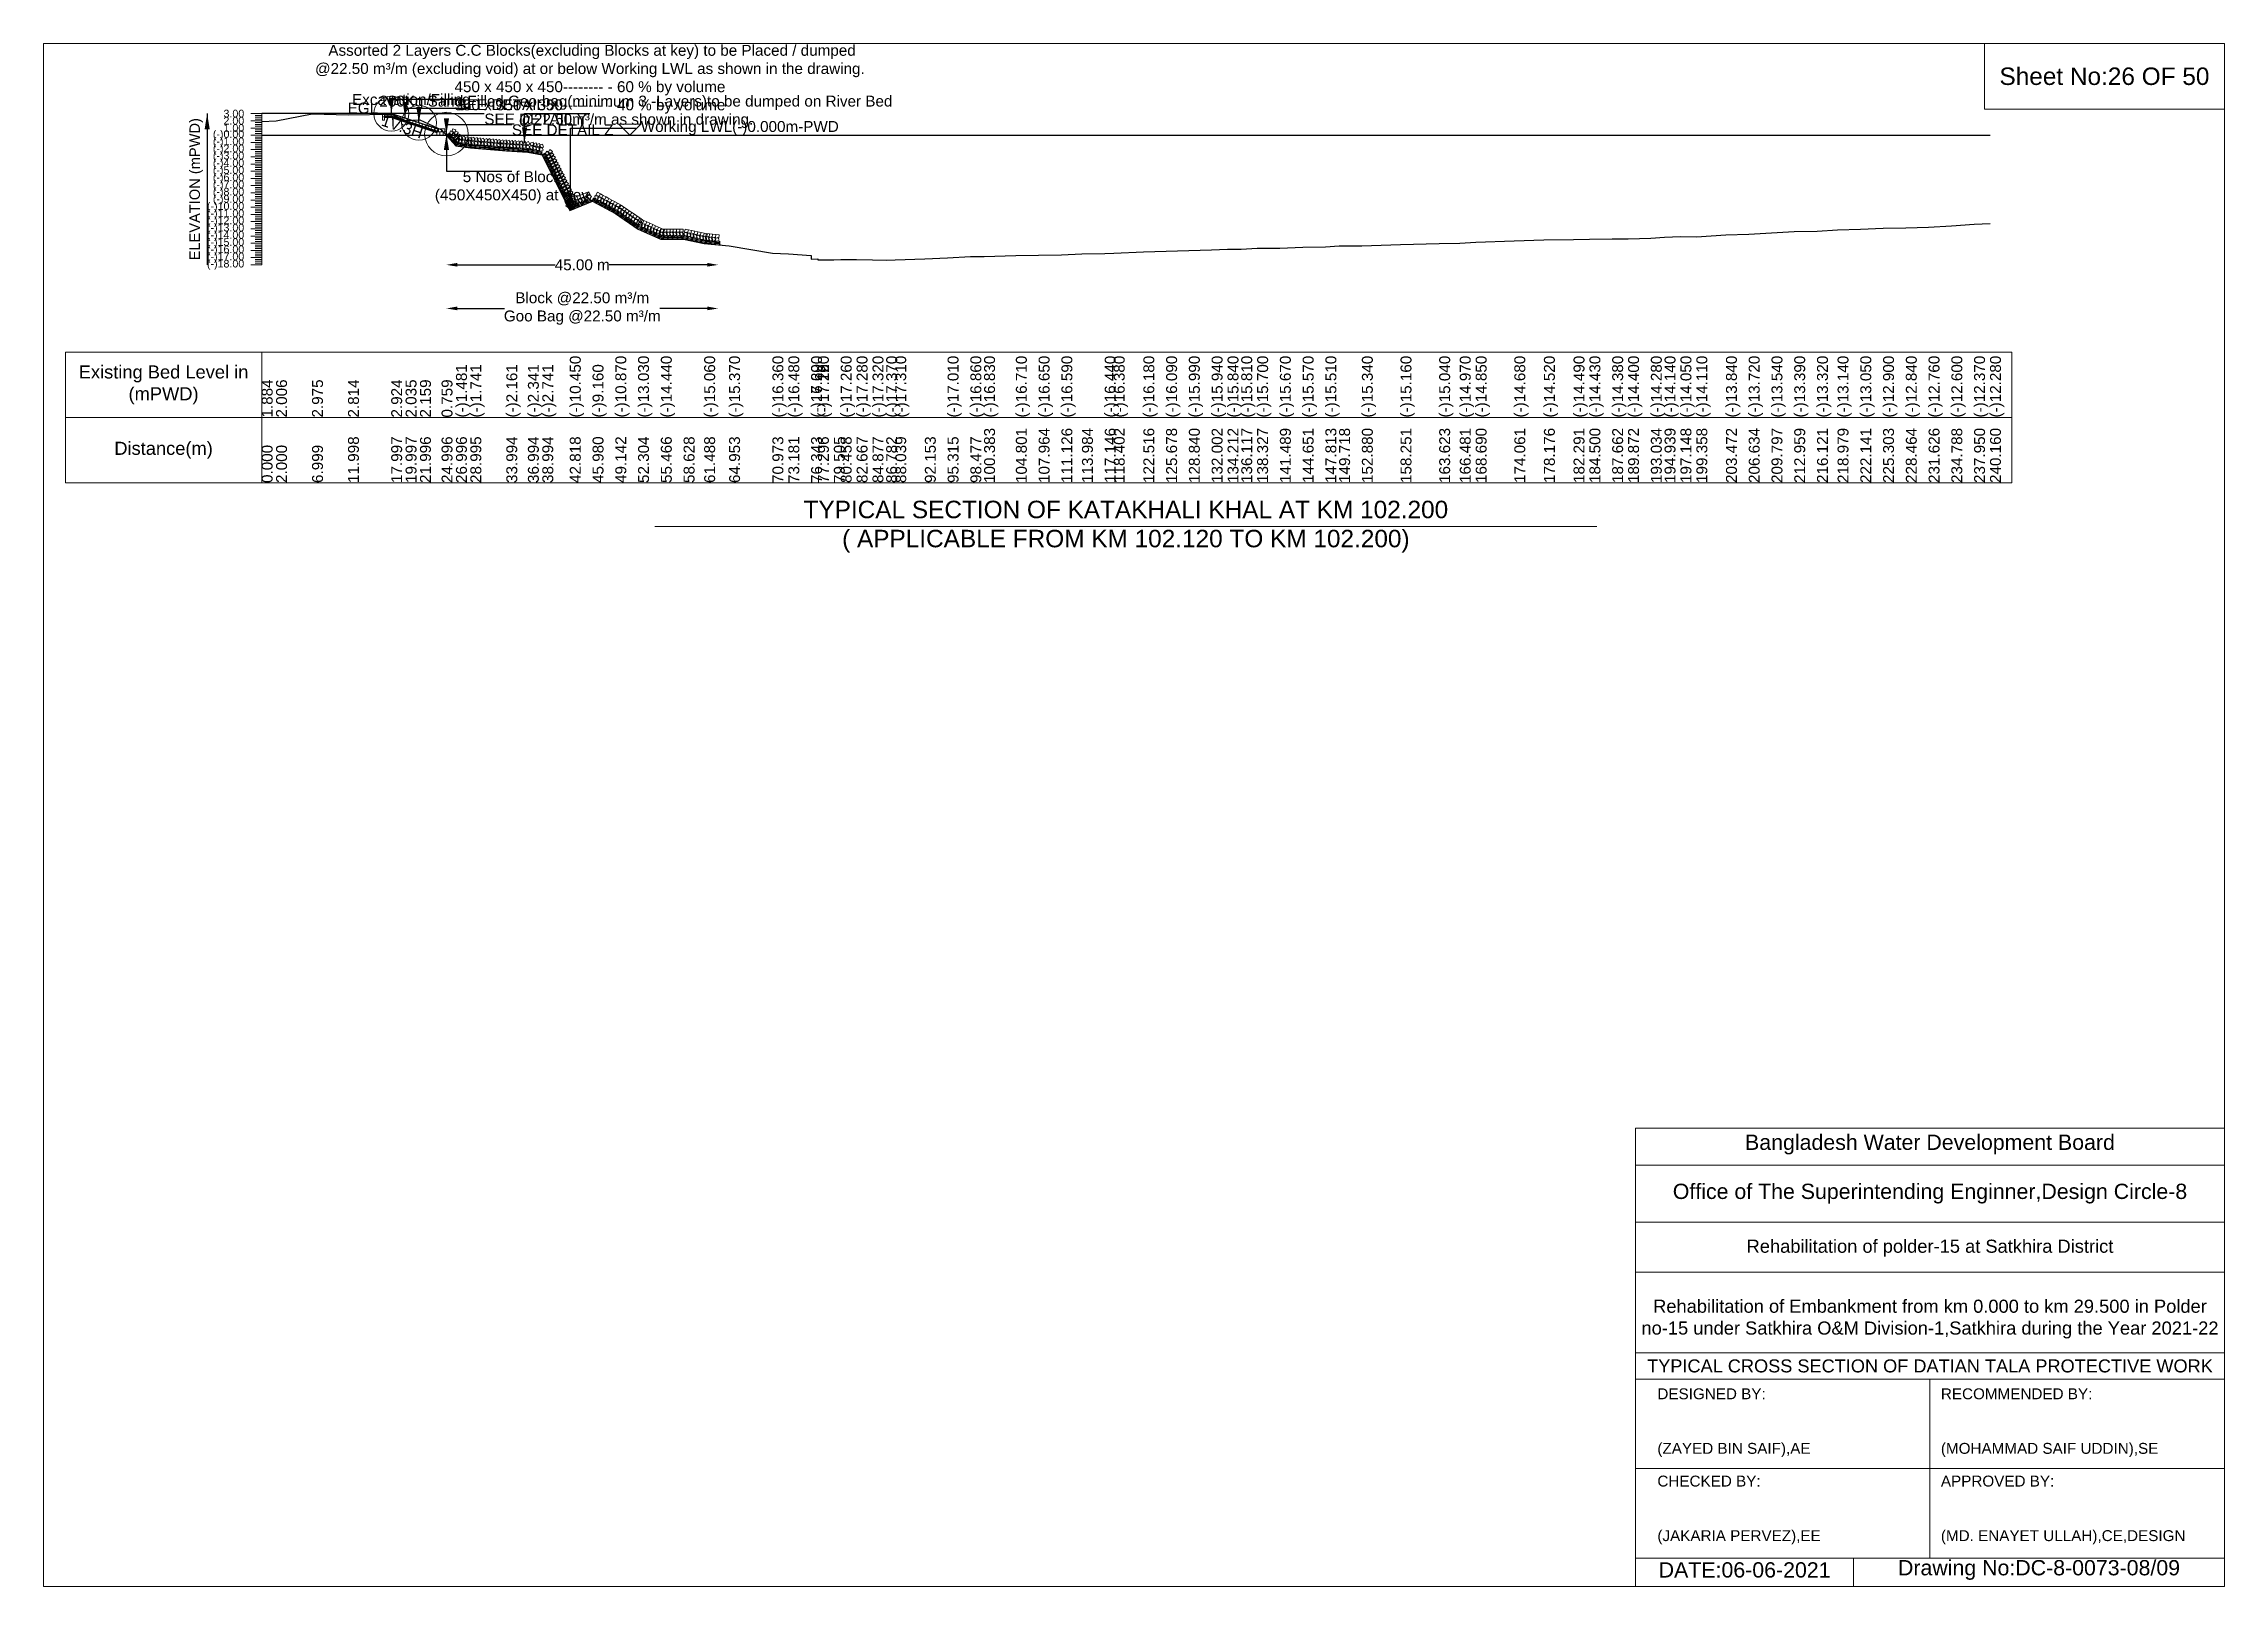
# Model space of a CAD drawing. Header units: inches. Extents: x 89000 to 845000, y -7071 to 31.
# Drawn here: x 475000 to 485000, y -7071 to 0 of the extents above; entities that cross this region are included whole.
import ezdxf

# ---------------------------------------------------------------- set-up
doc = ezdxf.new("R2010")
doc.units = ezdxf.units.IN
doc.header["$LTSCALE"] = 7
doc.header["$MEASUREMENT"] = 0
for name, color, linetype, lineweight in [('Cross section Data Border', 7, 'Continuous', 9), ('Cross Section Labels', 7, 'Continuous', 9), ('Existing_Bed_Level for Xsection', 7, 'Continuous', 25), ('Long Section Labels', 7, 'Continuous', 9)]:
    doc.layers.add(name, color=color, linetype=linetype, lineweight=lineweight)
doc.styles.get("Standard").update_dxf_attribs({"font": 'arial.ttf'})
doc.dimstyles.new('Appron Lebeling Style', dxfattribs={"dimtxt": 50, "dimasz": 50, "dimexe": 0.18, "dimexo": 0.0625, "dimgap": 0.09, "dimtad": 0, "dimtih": 1, "dimtoh": 1, "dimdec": 4, "dimzin": 0, "dimdsep": 46, "dimtxsty": 'Standard', "dimcen": 0.09, "dimse1": 1, "dimse2": 1, "dimadec": 0, "dimazin": 0, "dimtfac": 1, "dimtdec": 4, "dimtofl": 0, "dimtmove": 0, "dimatfit": 3, "dimfxl": 1, "dimtolj": 1, "dimtzin": 0, "dimarcsym": 0})
doc.dimstyles.get("Standard").update_dxf_attribs({"dimtxt": 0.18, "dimasz": 0.18, "dimexe": 0.18, "dimexo": 0.0625, "dimgap": 0.09, "dimtad": 0, "dimtih": 1, "dimtoh": 1, "dimdec": 4, "dimzin": 0, "dimdsep": 46, "dimtxsty": 'Standard', "dimcen": 0.09, "dimadec": 0, "dimazin": 0, "dimtfac": 1, "dimtdec": 4, "dimtofl": 0, "dimtmove": 0, "dimatfit": 3, "dimfxl": 1, "dimtolj": 1, "dimtzin": 0, "dimarcsym": 0})

msp = doc.modelspace()

# ---------------------------------------------------------------- texts
at = {"layer": 'Cross section Data Border', "char_height": 60, "width": 800, "attachment_point": 5}
for s, insert in [('Existing Bed Level in (mPWD)', (475550, -1563.79)), ('Distance(m)', (475550, -1863.79))]:
    msp.add_mtext(s, dxfattribs=dict(at, insert=insert))
at = {"layer": 'Cross Section Labels'}
for s, insert, char_height, attachment_point in [(' Assorted 2 Layers C.C Blocks(excluding Blocks at key) to be Placed / dumped^J@22.50 m³/m (excluding void) at or below Working LWL as shown in the drawing.^J450 x 450 x 450-------- - 60 % by volume^J350 x 350 x 350-------- - 40 % by volume', (477505.15102, -320.79), 50, 8), ('Sheet No:26 OF 50', (484450, -150), 80, 5), ('EGL', (476533.76797, -320.79), 50, 9), ('Excavation/Filling', (476957.88702, -296.04), 50, 9), ('200Kg Sand Filled Geo-bag(minimum 3 -Layers)to be dumped on River Bed^J@22.50m³/m as shown in drawing.', (477715.93844, -386.79), 50, 8), ('SEE DETAIL X', (476894.77452, -254.79), 50, 1), ('SEE DETAIL Y', (477020.99952, -320.79), 50, 1), ('SEE DETAIL Z', (477147.22452, -370.29), 50, 1), ('Working LWL(-)0.000m-PWD', (477738.22452, -419.79), 50, 7), ('5 Nos of Block ^J(450X450X450) at Key', (477147.22452, -584.79), 50, 2), ('TYPICAL SECTION OF KATAKHALI KHAL AT KM 102.200^J( APPLICABLE FROM KM 102.120 TO KM 102.200)', (479962.63515, -2213.79), 80, 5), ('Bangladesh Water Development Board', (483650, -5046), 70, 5), ('Office of The Superintending Enginner,Design Circle-8', (483650, -5271), 70, 5)]:
    msp.add_mtext(s, dxfattribs=dict(at, insert=insert, char_height=char_height, attachment_point=attachment_point))
at = {"layer": 'Cross Section Labels', "insert": (476652.66926, -357.48077), "char_height": 50, "attachment_point": 2, "rotation": 341.565051177}
msp.add_mtext('1V:3H', dxfattribs=at)
at = {"layer": 'Cross Section Labels'}
for s, insert, char_height, width, attachment_point in [('Rehabilitation of polder-15 at Satkhira District', (483650, -5521), 60, 2800, 5), ('Rehabilitation of Embankment from km 0.000 to km 29.500 in Polder no-15 under Satkhira O&M Division-1,Satkhira during the Year 2021-22', (483650, -5846), 60, 2700, 5), ('TYPICAL CROSS SECTION OF DATIAN TALA PROTECTIVE WORK', (483650, -6061), 59.5765532, 2800, 5), ('DESIGNED BY:^J^J^J(ZAYED BIN SAIF),AE', (482400, -6321), 50, 1400, 4), ('RECOMMENDED BY:^J^J^J(MOHAMMAD SAIF UDDIN),SE', (483700, -6321), 50, 1400, 4), ('CHECKED BY:^J^J^J(JAKARIA PERVEZ),EE', (482400, -6721), 50, 1400, 4), ('APPROVED BY:^J^J^J(MD. ENAYET ULLAH),CE,DESIGN', (483700, -6721), 50, 1400, 4), ('DATE:06-06-2021', (482800, -6996), 70, 1400, 5), ('Drawing No:DC-8-0073-08/09', (484150, -6996), 70, 2200, 5)]:
    msp.add_mtext(s, dxfattribs=dict(at, insert=insert, char_height=char_height, width=width, attachment_point=attachment_point))
at = {"layer": 'Long Section Labels', "rotation": 90}
for s, insert, char_height, attachment_point in [('ELEVATION (mPWD)', (475700, -667.29), 48, 5), ('(-)1.481', (476890.85398, -1713.79), 50, 1), ('(-)1.741', (476956.84316, -1713.79), 50, 1), ('(-)2.161', (477121.81612, -1713.79), 50, 1), ('(-)2.341', (477220.79989, -1713.79), 50, 1), ('(-)2.741', (477286.78908, -1713.79), 50, 1), ('(-)10.450', (477412.97907, -1713.79), 50, 1), ('(-)9.160', (477517.32976, -1713.79), 50, 1), ('(-)10.870', (477621.68104, -1713.79), 50, 1), ('(-)13.030', (477726.03278, -1713.79), 50, 1), ('(-)14.440', (477830.38491, -1713.79), 50, 1), ('(-)14.440', (477830.38491, -1713.79), 50, 1), ('(-)15.060', (478029.1054, -1713.79), 50, 1), ('(-)15.370', (478143.44307, -1713.79), 50, 1), ('(-)15.370', (478143.44307, -1713.79), 50, 1), ('(-)16.360', (478342.10462, -1713.79), 50, 1), ('(-)16.480', (478414.96897, -1713.79), 50, 1), ('(-)16.480', (478414.96897, -1713.79), 50, 1), ('(-)16.690', (478519.31397, -1713.79), 50, 1), ('(-)17.200', (478519.31397, -1713.79), 50, 1), ('(-)17.160', (478550.7798, -1713.79), 50, 1), ('(-)17.220', (478550.7798, -1713.79), 50, 1), ('(-)17.290', (478550.7798, -1713.79), 50, 1), ('(-)17.290', (478550.7798, -1713.79), 50, 1), ('(-)17.160', (478550.7798, -1713.79), 50, 1), ('(-)17.260', (478655.11946, -1713.79), 50, 1), ('(-)17.280', (478728.00631, -1713.79), 50, 1), ('(-)17.320', (478800.94047, -1713.79), 50, 1), ('(-)17.370', (478863.80217, -1713.79), 50, 1), ('(-)17.310', (478905.29194, -1713.79), 50, 1), ('(-)17.010', (479145.39814, -1713.79), 50, 1), ('(-)16.860', (479249.74726, -1713.79), 50, 1), ('(-)16.830', (479312.63952, -1713.79), 50, 1), ('(-)16.710', (479458.44658, -1713.79), 50, 1), ('(-)16.650', (479562.79673, -1713.79), 50, 1), ('(-)16.590', (479667.14716, -1713.79), 50, 1), ('(-)16.440', (479865.81921, -1713.79), 50, 1), ('(-)16.380', (479907.25998, -1713.79), 50, 1), ('(-)16.180', (480043.04229, -1713.79), 50, 1), ('(-)16.090', (480147.38794, -1713.79), 50, 1), ('(-)15.990', (480251.73406, -1713.79), 50, 1), ('(-)15.940', (480356.08061, -1713.79), 50, 1), ('(-)15.840', (480429.00546, -1713.79), 50, 1), ('(-)15.810', (480491.8723, -1713.79), 50, 1), ('(-)15.700', (480564.77489, -1713.79), 50, 1), ('(-)15.670', (480669.12257, -1713.79), 50, 1), ('(-)15.570', (480773.47058, -1713.79), 50, 1), ('(-)15.510', (480877.81889, -1713.79), 50, 1), ('(-)15.340', (481045.04869, -1713.79), 50, 1), ('(-)15.160', (481222.29117, -1713.79), 50, 1), ('(-)15.040', (481399.56442, -1713.79), 50, 1), ('(-)14.970', (481493.88351, -1713.79), 50, 1), ('(-)14.850', (481566.77061, -1713.79), 50, 1), ('(-)14.680', (481744.02941, -1713.79), 50, 1), ('(-)14.520', (481879.80836, -1713.79), 50, 1), ('(-)14.490', (482015.60012, -1713.79), 50, 1), ('(-)14.430', (482088.50178, -1713.79), 50, 1), ('(-)14.380', (482192.84891, -1713.79), 50, 1), ('(-)14.400', (482265.77391, -1713.79), 50, 1), ('(-)14.280', (482370.12343, -1713.79), 50, 1), ('(-)14.140', (482432.98033, -1713.79), 50, 1), ('(-)14.050', (482505.89187, -1713.79), 50, 1), ('(-)14.110', (482578.823, -1713.79), 50, 1), ('(-)13.840', (482714.58833, -1713.79), 50, 1), ('(-)13.720', (482818.93689, -1713.79), 50, 1), ('(-)13.540', (482923.28564, -1713.79), 50, 1), ('(-)13.390', (483027.63458, -1713.79), 50, 1), ('(-)13.320', (483131.9837, -1713.79), 50, 1), ('(-)13.140', (483226.29584, -1713.79), 50, 1), ('(-)13.050', (483330.63963, -1713.79), 50, 1), ('(-)12.900', (483434.98374, -1713.79), 50, 1), ('(-)12.840', (483539.32815, -1713.79), 50, 1), ('(-)12.760', (483643.67285, -1713.79), 50, 1), ('(-)12.600', (483748.01784, -1713.79), 50, 1), ('(-)12.370', (483852.3631, -1713.79), 50, 1), ('(-)12.280', (483925.2703, -1713.79), 50, 1), ('1.884', (476000, -1713.79), 50, 1), ('2.006', (476065.98918, -1713.79), 50, 1), ('2.975', (476230.96214, -1713.79), 50, 1), ('2.814', (476395.9351, -1713.79), 50, 1), ('2.924', (476593.90265, -1713.79), 50, 1), ('2.035', (476659.89183, -1713.79), 50, 1), ('2.159', (476725.88102, -1713.79), 50, 1), ('0.759', (476824.86479, -1713.79), 50, 1), ('100.383', (479312.63952, -2013.79), 50, 1), ('104.801', (479458.44658, -2013.79), 50, 1), ('107.964', (479562.79673, -2013.79), 50, 1), ('111.126', (479667.14716, -2013.79), 50, 1), ('113.984', (479761.47955, -2013.79), 50, 1), ('117.146', (479865.81921, -2013.79), 50, 1), ('118.402', (479907.25998, -2013.79), 50, 1), ('122.516', (480043.04229, -2013.79), 50, 1), ('125.678', (480147.38794, -2013.79), 50, 1), ('128.840', (480251.73406, -2013.79), 50, 1), ('132.002', (480356.08061, -2013.79), 50, 1), ('134.212', (480429.00546, -2013.79), 50, 1), ('136.117', (480491.8723, -2013.79), 50, 1), ('138.327', (480564.77489, -2013.79), 50, 1), ('141.489', (480669.12257, -2013.79), 50, 1), ('144.651', (480773.47058, -2013.79), 50, 1), ('147.813', (480877.81889, -2013.79), 50, 1), ('149.718', (480940.70567, -2013.79), 50, 1), ('152.880', (481045.04869, -2013.79), 50, 1), ('158.251', (481222.29117, -2013.79), 50, 1), ('163.623', (481399.56442, -2013.79), 50, 1), ('166.481', (481493.88351, -2013.79), 50, 1), ('168.690', (481566.77061, -2013.79), 50, 1), ('174.061', (481744.02941, -2013.79), 50, 1), ('178.176', (481879.80836, -2013.79), 50, 1), ('182.291', (482015.60012, -2013.79), 50, 1), ('184.500', (482088.50178, -2013.79), 50, 1), ('187.662', (482192.84891, -2013.79), 50, 1), ('189.872', (482265.77391, -2013.79), 50, 1), ('193.034', (482370.12343, -2013.79), 50, 1), ('194.939', (482432.98033, -2013.79), 50, 1), ('197.148', (482505.89187, -2013.79), 50, 1), ('199.358', (482578.823, -2013.79), 50, 1), ('203.472', (482714.58833, -2013.79), 50, 1), ('206.634', (482818.93689, -2013.79), 50, 1), ('209.797', (482923.28564, -2013.79), 50, 1), ('212.959', (483027.63458, -2013.79), 50, 1), ('216.121', (483131.9837, -2013.79), 50, 1), ('218.979', (483226.29584, -2013.79), 50, 1), ('222.141', (483330.63963, -2013.79), 50, 1), ('225.303', (483434.98374, -2013.79), 50, 1), ('228.464', (483539.32815, -2013.79), 50, 1), ('231.626', (483643.67285, -2013.79), 50, 1), ('234.788', (483748.01784, -2013.79), 50, 1), ('237.950', (483852.3631, -2013.79), 50, 1), ('240.160', (483925.2703, -2013.79), 50, 1), ('0.000', (476000, -2013.79), 50, 1), ('2.000', (476065.98918, -2013.79), 50, 1), ('6.999', (476230.96214, -2013.79), 50, 1), ('11.998', (476395.9351, -2013.79), 50, 1), ('17.997', (476593.90265, -2013.79), 50, 1), ('19.997', (476659.89183, -2013.79), 50, 1), ('21.996', (476725.88102, -2013.79), 50, 1), ('24.996', (476824.86479, -2013.79), 50, 1), ('26.996', (476890.85398, -2013.79), 50, 1), ('28.995', (476956.84316, -2013.79), 50, 1), ('33.994', (477121.81612, -2013.79), 50, 1), ('36.994', (477220.79989, -2013.79), 50, 1), ('38.994', (477286.78908, -2013.79), 50, 1), ('42.818', (477412.97907, -2013.79), 50, 1), ('45.980', (477517.32976, -2013.79), 50, 1), ('49.142', (477621.68104, -2013.79), 50, 1), ('52.304', (477726.03278, -2013.79), 50, 1), ('55.466', (477830.38491, -2013.79), 50, 1), ('58.628', (477934.73737, -2013.79), 50, 1), ('61.488', (478029.1054, -2013.79), 50, 1), ('64.953', (478143.44307, -2013.79), 50, 1), ('70.973', (478342.10462, -2013.79), 50, 1), ('73.181', (478414.96897, -2013.79), 50, 1), ('76.343', (478519.31397, -2013.79), 50, 1), ('76.343', (478519.31397, -2013.79), 50, 1), ('77.296', (478550.7798, -2013.79), 50, 1), ('77.296', (478550.7798, -2013.79), 50, 1), ('77.296', (478550.7798, -2013.79), 50, 1), ('79.505', (478623.65978, -2013.79), 50, 1), ('80.458', (478655.11946, -2013.79), 50, 1), ('82.667', (478728.00631, -2013.79), 50, 1), ('84.877', (478800.94047, -2013.79), 50, 1), ('86.782', (478863.80217, -2013.79), 50, 1), ('88.039', (478905.29194, -2013.79), 50, 1), ('92.153', (479041.04944, -2013.79), 50, 1), ('95.315', (479145.39814, -2013.79), 50, 1), ('98.477', (479249.74726, -2013.79), 50, 1)]:
    msp.add_mtext(s, dxfattribs=dict(at, insert=insert, char_height=char_height, attachment_point=attachment_point))
at = {"layer": 'Long Section Labels', "char_height": 35, "attachment_point": 6}
for s, insert in [('(-)0.00', (475920, -419.79)), ('3.00', (475920, -320.79)), ('2.00', (475920, -353.79)), ('1.00', (475920, -386.79)), ('(-)1.00', (475920, -452.79)), ('(-)2.00', (475920, -485.79)), ('(-)3.00', (475920, -518.79)), ('(-)4.00', (475920, -551.79)), ('(-)5.00', (475920, -584.79)), ('(-)6.00', (475920, -617.79)), ('(-)7.00', (475920, -650.79)), ('(-)8.00', (475920, -683.79)), ('(-)9.00', (475920, -716.79)), ('(-)10.00', (475920, -749.79)), ('(-)11.00', (475920, -782.79)), ('(-)12.00', (475920, -815.79)), ('(-)13.00', (475920, -848.79)), ('(-)14.00', (475920, -881.79)), ('(-)15.00', (475920, -914.79)), ('(-)16.00', (475920, -947.79)), ('(-)17.00', (475920, -980.79)), ('(-)18.00', (475920, -1013.79))]:
    msp.add_mtext(s, dxfattribs=dict(at, insert=insert))

# ---------------------------------------------------------------- blocks, each defined once
blk = doc.blocks.new('*D311')
at = {"layer": 'Cross Section Labels', "color": 0, "lineweight": -2, "transparency": 16777216}
for p, q in [((476897, -1014), (477346, -1014)), ((478043, -1014), (477594, -1014))]:
    blk.add_line(p, q, dxfattribs=at)
at = {"layer": 'Cross Section Labels', "color": 0, "transparency": 16777216}
for points in [[(476897, -1005), (476897, -1022), (476847, -1014)], [(478043, -1005), (478043, -1022), (478093, -1014)]]:
    blk.add_solid(points, dxfattribs=at)
at = {"layer": 'Defpoints', "color": 0, "transparency": 16777216}
for p in [(476847, -420), (478093, -922), (478093, -1014)]:
    blk.add_point(p, dxfattribs=at)
at = {"layer": 'Cross Section Labels', "color": 0, "transparency": 16777216, "insert": (477470, -1014), "char_height": 50, "attachment_point": 5}
blk.add_mtext('\\A1;45.00 m', dxfattribs=at)
blk = doc.blocks.new('*D312')
at = {"layer": 'Cross Section Labels', "color": 0, "lineweight": -2, "transparency": 16777216}
for p, q in [((476897, -1214), (477114, -1214)), ((478043, -1214), (477826, -1214))]:
    blk.add_line(p, q, dxfattribs=at)
at = {"layer": 'Cross Section Labels', "color": 0, "transparency": 16777216}
for points in [[(476897, -1205), (476897, -1222), (476847, -1214)], [(478043, -1205), (478043, -1222), (478093, -1214)]]:
    blk.add_solid(points, dxfattribs=at)
at = {"layer": 'Defpoints', "color": 0, "transparency": 16777216}
for p in [(476847, -420), (478093, -922), (478093, -1214)]:
    blk.add_point(p, dxfattribs=at)
at = {"layer": 'Cross Section Labels', "color": 0, "transparency": 16777216, "insert": (477470, -1214), "char_height": 50, "attachment_point": 5}
blk.add_mtext('\\A1;Block @22.50 m³/m ^JGoo Bag @22.50 m³/m ', dxfattribs=at)

# ---------------------------------------------------------------- dimensions: what is measured, and where the dimension line sits
at = {"layer": 'Cross Section Labels'}
for base, text, picture, middle in [((478092.93065, -1013.79), '45.00 m', '*D311', (477470.07758, -1013.79)), ((478092.93065, -1213.79), 'Block @22.50 m³/m ^JGoo Bag @22.50 m³/m ', '*D312', (477470.07758, -1213.79))]:
    dim = msp.add_linear_dim(base=base, p1=(476847.22452, -419.79), p2=(478092.93065, -922.48056), text=text, dimstyle='Appron Lebeling Style', dxfattribs=at)
    dim.commit()
    dim.dimension.update_dxf_attribs({"geometry": picture, "text_midpoint": middle})

# ---------------------------------------------------------------- linework, layer by layer
at = {"layer": 'Cross section Data Border'}
msp.add_lwpolyline([(475100, -1413.79), (484025.2703, -1413.79), (484025.2703, -2013.79), (475100, -2013.79)], close=True, dxfattribs=at)
for points in [[(476000, -1413.79), (476000, -2013.79)], [(475100, -1713.79), (484025.2703, -1713.79)]]:
    msp.add_lwpolyline(points, dxfattribs=at)
at = {"layer": 'Cross Section Labels'}
for points in [[(475000, 0), (485000, 0), (485000, -7071), (475000, -7071)], [(483900, 0), (485000, 0), (485000, -300), (483900, -300)], [(477688.22452, -419.79), (477738.22452, -369.79), (477638.22452, -369.79)]]:
    msp.add_lwpolyline(points, close=True, dxfattribs=at)
for points in [[(477802.63515, -2213.79), (479962.63515, -2213.79), (482122.63515, -2213.79)], [(482300, -7071), (482300, -4971), (485000, -4971)], [(482300, -5141), (485000, -5141)], [(482300, -5401), (485000, -5401)], [(482300, -5631), (485000, -5631)], [(482300, -6001), (485000, -6001)], [(482300, -6121), (485000, -6121)], [(483650, -6121), (483650, -6941)], [(482300, -6531), (485000, -6531)], [(482300, -6941), (485000, -6941)], [(483300, -6941), (483300, -7071)]]:
    msp.add_lwpolyline(points, dxfattribs=at)
for centre, radius in [((476594.77452, -320.79), 80), ((476720.99952, -362.865), 80), ((476847.22452, -414.84), 100)]:
    msp.add_circle(centre, radius, dxfattribs=at)
at = {"layer": 'Existing_Bed_Level for Xsection'}
for points in [[(476847.22452, -320.79), (476000, -320.79)], [(476000, -357.618), (476065.98918, -353.592), (476230.96214, -321.615), (476395.9351, -326.928), (476593.90265, -323.298), (476659.89183, -352.635), (476725.88102, -348.543), (476824.86479, -394.743), (476890.85398, -468.663), (476956.84316, -477.243), (477121.81612, -491.103), (477220.79989, -497.043), (477286.78908, -510.243), (477412.97907, -764.64), (477517.32976, -722.07), (477621.68104, -778.5), (477726.03278, -849.78), (477830.38491, -896.31), (477934.73737, -896.31), (478029.1054, -916.77), (478143.44307, -927), (478342.10462, -959.67), (478414.96897, -963.63), (478519.31397, -970.56), (478519.31397, -987.39), (478550.7798, -986.07), (478550.7798, -988.05), (478550.7798, -990.36), (478623.65978, -990.36), (478655.11946, -989.37), (478728.00631, -990.03), (478800.94047, -991.35), (478863.80217, -993), (478905.29194, -991.02), (479041.04944, -986.07), (479145.39814, -981.12), (479249.74726, -976.17), (479312.63952, -975.18), (479458.44658, -971.22), (479562.79673, -969.24), (479667.14716, -967.26), (479761.47955, -963.63), (479865.81921, -962.31), (479907.25998, -960.33), (480043.04229, -953.73), (480147.38794, -950.76), (480251.73406, -947.46), (480356.08061, -945.81), (480429.00546, -942.51), (480491.8723, -941.52), (480564.77489, -937.89), (480669.12257, -936.9), (480773.47058, -933.6), (480877.81889, -931.62), (480940.70567, -927), (481045.04869, -926.01), (481222.29117, -920.07), (481399.56442, -916.11), (481493.88351, -913.8), (481566.77061, -909.84), (481744.02941, -904.23), (481879.80836, -898.95), (482015.60012, -897.96), (482088.50178, -895.98), (482192.84891, -894.33), (482265.77391, -894.99), (482370.12343, -891.03), (482432.98033, -886.41), (482505.89187, -883.44), (482578.823, -885.42), (482714.58833, -876.51), (482818.93689, -872.55), (482923.28564, -866.61), (483027.63458, -861.66), (483131.9837, -859.35), (483226.29584, -853.41), (483330.63963, -850.44), (483434.98374, -845.49), (483539.32815, -843.51), (483643.67285, -840.87), (483748.01784, -835.59), (483852.3631, -828), (483925.2703, -825.03)], [(476810.09952, -392.565), (476596.29863, -321.29804), (476594.77452, -320.79), (476593.16797, -320.79), (476563.46797, -320.79)], [(476563.46797, -330.69), (476593.16797, -330.69), (476810.09952, -403.00052)], [(476563.46797, -333.99), (476592.63245, -333.99), (476805.48245, -404.94)], [(476563.46797, -337.29), (476592.09694, -337.29), (476802.67452, -407.48253)], [(476000, -419.79), (483925.2703, -419.79)]]:
    msp.add_lwpolyline(points, dxfattribs=at)
at = {"layer": 'Long Section Labels'}
for points in [[(476000, -320.79), (475950, -320.79)], [(476000, -353.79), (475950, -353.79)], [(476000, -386.79), (475950, -386.79)], [(476000, -329.04), (475970, -329.04)], [(476000, -337.29), (475970, -337.29)], [(476000, -345.54), (475970, -345.54)], [(476000, -362.04), (475970, -362.04)], [(476000, -370.29), (475970, -370.29)], [(476000, -378.54), (475970, -378.54)], [(476000, -395.04), (475970, -395.04)], [(476000, -1013.79), (476000, -980.79), (476000, -947.79), (476000, -914.79), (476000, -881.79), (476000, -848.79), (476000, -815.79), (476000, -782.79), (476000, -749.79), (476000, -716.79), (476000, -683.79), (476000, -650.79), (476000, -617.79), (476000, -584.79), (476000, -551.79), (476000, -518.79), (476000, -485.79), (476000, -452.79), (476000, -419.79), (476000, -386.79), (476000, -353.79), (476000, -320.79)], [(476000, -419.79), (475950, -419.79)], [(476000, -452.79), (475950, -452.79)], [(476000, -485.79), (475950, -485.79)], [(476000, -403.29), (475970, -403.29)], [(476000, -411.54), (475970, -411.54)], [(476000, -428.04), (475970, -428.04)], [(476000, -436.29), (475970, -436.29)], [(476000, -444.54), (475970, -444.54)], [(476000, -461.04), (475970, -461.04)], [(476000, -469.29), (475970, -469.29)], [(476000, -477.54), (475970, -477.54)], [(476000, -494.04), (475970, -494.04)], [(476000, -518.79), (475950, -518.79)], [(476000, -551.79), (475950, -551.79)], [(476000, -584.79), (475950, -584.79)], [(476000, -502.29), (475970, -502.29)], [(476000, -510.54), (475970, -510.54)], [(476000, -527.04), (475970, -527.04)], [(476000, -535.29), (475970, -535.29)], [(476000, -543.54), (475970, -543.54)], [(476000, -560.04), (475970, -560.04)], [(476000, -568.29), (475970, -568.29)], [(476000, -576.54), (475970, -576.54)], [(476000, -593.04), (475970, -593.04)], [(476000, -617.79), (475950, -617.79)], [(476000, -650.79), (475950, -650.79)], [(476000, -683.79), (475950, -683.79)], [(476000, -601.29), (475970, -601.29)], [(476000, -609.54), (475970, -609.54)], [(476000, -626.04), (475970, -626.04)], [(476000, -634.29), (475970, -634.29)], [(476000, -642.54), (475970, -642.54)], [(476000, -659.04), (475970, -659.04)], [(476000, -667.29), (475970, -667.29)], [(476000, -675.54), (475970, -675.54)], [(476000, -692.04), (475970, -692.04)], [(476000, -716.79), (475950, -716.79)], [(476000, -749.79), (475950, -749.79)], [(476000, -782.79), (475950, -782.79)], [(476000, -700.29), (475970, -700.29)], [(476000, -708.54), (475970, -708.54)], [(476000, -725.04), (475970, -725.04)], [(476000, -733.29), (475970, -733.29)], [(476000, -741.54), (475970, -741.54)], [(476000, -758.04), (475970, -758.04)], [(476000, -766.29), (475970, -766.29)], [(476000, -774.54), (475970, -774.54)], [(476000, -791.04), (475970, -791.04)], [(476000, -799.29), (475970, -799.29)], [(476000, -815.79), (475950, -815.79)], [(476000, -848.79), (475950, -848.79)], [(476000, -881.79), (475950, -881.79)], [(476000, -807.54), (475970, -807.54)], [(476000, -824.04), (475970, -824.04)], [(476000, -832.29), (475970, -832.29)], [(476000, -840.54), (475970, -840.54)], [(476000, -857.04), (475970, -857.04)], [(476000, -865.29), (475970, -865.29)], [(476000, -873.54), (475970, -873.54)], [(476000, -890.04), (475970, -890.04)], [(476000, -898.29), (475970, -898.29)], [(476000, -914.79), (475950, -914.79)], [(476000, -947.79), (475950, -947.79)], [(476000, -980.79), (475950, -980.79)], [(476000, -906.54), (475970, -906.54)], [(476000, -923.04), (475970, -923.04)], [(476000, -931.29), (475970, -931.29)], [(476000, -939.54), (475970, -939.54)], [(476000, -956.04), (475970, -956.04)], [(476000, -964.29), (475970, -964.29)], [(476000, -972.54), (475970, -972.54)], [(476000, -989.04), (475970, -989.04)], [(476000, -997.29), (475970, -997.29)], [(476000, -1013.79), (475950, -1013.79)], [(476000, -1005.54), (475970, -1005.54)]]:
    msp.add_lwpolyline(points, dxfattribs=at)
for points in [[(476563.46797, -320.79), (476553.56797, -320.79), (476553.56797, -335.64), (476563.46797, -335.64)], [(476563.46797, -335.64), (476553.56797, -335.64), (476553.56797, -350.49), (476563.46797, -350.49)], [(476578.31797, -320.79), (476563.46797, -320.79), (476563.46797, -330.69), (476578.31797, -330.69)], [(476593.16797, -320.79), (476578.31797, -320.79), (476578.31797, -330.69), (476593.16797, -330.69)], [(476610.38657, -325.99402), (476596.29863, -321.29804), (476593.16797, -330.69), (476607.25592, -335.38598)], [(476624.47452, -330.69), (476610.38657, -325.99402), (476607.25592, -335.38598), (476621.34386, -340.08196)], [(476638.56247, -335.38598), (476624.47452, -330.69), (476621.34386, -340.08196), (476635.43181, -344.77795)], [(476652.65041, -340.08196), (476638.56247, -335.38598), (476635.43181, -344.77795), (476649.51976, -349.47393)], [(476666.73836, -344.77795), (476652.65041, -340.08196), (476649.51976, -349.47393), (476663.60771, -354.16991)], [(476680.82631, -349.47393), (476666.73836, -344.77795), (476663.60771, -354.16991), (476677.69565, -358.86589)], [(476694.91425, -354.16991), (476680.82631, -349.47393), (476677.69565, -358.86589), (476691.7836, -363.56188)], [(476709.0022, -358.86589), (476694.91425, -354.16991), (476691.7836, -363.56188), (476705.87155, -368.25786)], [(476723.09015, -363.56188), (476709.0022, -358.86589), (476705.87155, -368.25786), (476719.95949, -372.95384)], [(476737.1781, -368.25786), (476723.09015, -363.56188), (476719.95949, -372.95384), (476734.04744, -377.64982)], [(476751.26604, -372.95384), (476737.1781, -368.25786), (476734.04744, -377.64982), (476748.13539, -382.34581)], [(476765.35399, -377.64982), (476751.26604, -372.95384), (476748.13539, -382.34581), (476762.22333, -387.04179)], [(476779.44194, -382.34581), (476765.35399, -377.64982), (476762.22333, -387.04179), (476776.31128, -391.73777)], [(476793.52988, -387.04179), (476779.44194, -382.34581), (476776.31128, -391.73777), (476790.39923, -396.43375)], [(476807.61783, -391.73777), (476793.52988, -387.04179), (476790.39923, -396.43375), (476804.48718, -401.12973)], [(476824.94952, -390.09), (476810.09952, -390.09), (476810.09952, -404.94), (476824.94952, -404.94)], [(476839.79952, -390.09), (476824.94952, -390.09), (476824.94952, -404.94), (476839.79952, -404.94)], [(476879.64239, -404.45467), (476865.54169, -399.79713), (476860.88415, -413.89783), (476874.98485, -418.55537)], [(476890.72037, -394.56524), (476876.61967, -389.9077), (476871.96213, -404.0084), (476886.06283, -408.66594)], [(476817.52452, -404.94), (476802.67452, -404.94), (476802.67452, -419.79), (476817.52452, -419.79)], [(476832.37452, -404.94), (476817.52452, -404.94), (476817.52452, -419.79), (476832.37452, -419.79)], [(476847.22452, -404.94), (476832.37452, -404.94), (476832.37452, -419.79), (476847.22452, -419.79)], [(476889.53182, -415.53265), (476875.43112, -410.87511), (476870.77358, -424.97581), (476884.87428, -429.63335)], [(476899.42125, -426.61063), (476885.32055, -421.95309), (476880.66301, -436.05379), (476894.76372, -440.71133)], [(476900.6098, -405.64322), (476886.5091, -400.98568), (476881.85156, -415.08638), (476895.95226, -419.74392)], [(476899.28989, -435.07422), (476885.576, -440.77085), (476891.27263, -454.48474), (476904.98652, -448.78811)], [(476901.20459, -420.34817), (476887.4907, -426.0448), (476893.18733, -439.7587), (476906.90122, -434.06206)], [(476909.31069, -437.68861), (476895.20998, -433.03107), (476890.55244, -447.13177), (476904.65315, -451.78931)], [(476910.49923, -416.7212), (476896.39853, -412.06366), (476891.74099, -426.16436), (476905.84169, -430.8219)], [(476914.01593, -436.98891), (476900.30204, -442.68555), (476905.99868, -456.39944), (476919.71257, -450.70281)], [(476920.38867, -427.79918), (476906.28796, -423.14164), (476901.63042, -437.24234), (476915.73113, -441.89988)], [(476915.93063, -422.26287), (476902.21674, -427.9595), (476907.91338, -441.6734), (476921.62727, -435.97676)], [(476928.74198, -438.90361), (476915.02809, -444.60025), (476920.72472, -458.31414), (476934.43861, -452.61751)], [(476930.65668, -424.17757), (476916.94279, -429.8742), (476922.63942, -443.5881), (476936.35331, -437.89146)], [(476943.46803, -440.81831), (476929.75413, -446.51495), (476935.45077, -460.22884), (476949.16466, -454.53221)], [(476945.38273, -426.09227), (476931.66883, -431.7889), (476937.36547, -445.5028), (476951.07936, -439.80616)], [(476958.19407, -442.73301), (476944.48018, -448.42965), (476950.17681, -462.14354), (476963.89071, -456.44691)], [(476960.10877, -428.00697), (476946.39488, -433.7036), (476952.09151, -447.4175), (476965.80541, -441.72086)], [(476971.4216, -443.9505), (476957.98088, -450.26473), (476964.2951, -463.70545), (476977.73583, -457.39123)], [(476972.66483, -429.15264), (476959.2241, -435.46686), (476965.53833, -448.90758), (476978.97905, -442.59336)], [(476986.21947, -445.19373), (476972.77875, -451.50795), (476979.09297, -464.94868), (476992.53369, -458.63445)], [(476987.4627, -430.39586), (476974.02197, -436.71008), (476980.33619, -450.15081), (476993.77692, -443.83659)], [(477001.01734, -446.43695), (476987.57661, -452.75118), (476993.89084, -466.1919), (477007.33156, -459.87768)], [(477002.26056, -431.63909), (476988.81984, -437.95331), (476995.13406, -451.39403), (477008.57479, -445.07981)], [(477015.81521, -447.68018), (477002.37448, -453.9944), (477008.68871, -467.43513), (477022.12943, -461.1209)], [(477017.05843, -432.88231), (477003.61771, -439.19653), (477009.93193, -452.63726), (477023.37265, -446.32304)], [(477030.61308, -448.9234), (477017.17235, -455.23763), (477023.48657, -468.67835), (477036.9273, -462.36413)], [(477031.8563, -434.12554), (477018.41557, -440.43976), (477024.7298, -453.88048), (477038.17052, -447.56626)], [(477045.41094, -450.16663), (477031.97022, -456.48085), (477038.28444, -469.92158), (477051.72517, -463.60735)], [(477046.65417, -435.36876), (477033.21344, -441.68298), (477039.52767, -455.12371), (477052.96839, -448.80949)], [(477060.20881, -451.40985), (477046.76809, -457.72408), (477053.08231, -471.1648), (477066.52303, -464.85058)], [(477061.45204, -436.61198), (477048.01131, -442.92621), (477054.32553, -456.36693), (477067.76626, -450.05271)], [(477075.00668, -452.65308), (477061.56595, -458.9673), (477067.88018, -472.40803), (477081.3209, -466.0938)], [(477076.2499, -437.85521), (477062.80918, -444.16943), (477069.1234, -457.61016), (477082.56413, -451.29593)], [(477089.80455, -453.8963), (477076.36382, -460.21052), (477082.67804, -473.65125), (477096.11877, -467.33703)], [(477091.04777, -439.09843), (477077.60705, -445.41266), (477083.92127, -458.85338), (477097.36199, -452.53916)], [(477104.60241, -455.13953), (477091.16169, -461.45375), (477097.47591, -474.89447), (477110.91664, -468.58025)], [(477105.84564, -440.34166), (477092.40491, -446.65588), (477098.71914, -460.09661), (477112.15986, -453.78238)], [(477119.40028, -456.38275), (477105.95956, -462.69697), (477112.27378, -476.1377), (477125.71451, -469.82348)], [(477120.64351, -441.58488), (477107.20278, -447.89911), (477113.517, -461.33983), (477126.95773, -455.02561)], [(477133.3953, -457.33988), (477120.10917, -463.97322), (477126.74251, -477.25935), (477140.02864, -470.62601)], [(477134.28484, -442.51654), (477120.99871, -449.14989), (477127.63206, -462.43602), (477140.91819, -455.80267)], [(477148.21863, -458.22942), (477134.9325, -464.86277), (477141.56584, -478.1489), (477154.85198, -471.51555)], [(477149.10818, -443.40609), (477135.82205, -450.03943), (477142.45539, -463.32556), (477155.74152, -456.69222)], [(477163.04197, -459.11897), (477149.75583, -465.75231), (477156.38918, -479.03844), (477169.67531, -472.4051)], [(477163.93151, -444.29564), (477150.64538, -450.92898), (477157.27872, -464.21511), (477170.56485, -457.58177)], [(477177.8653, -460.00851), (477164.57917, -466.64186), (477171.21251, -479.92799), (477184.49864, -473.29465)], [(477178.75484, -445.18518), (477165.46871, -451.81852), (477172.10206, -465.10466), (477185.38819, -458.47131)], [(477192.68863, -460.89806), (477179.4025, -467.5314), (477186.03584, -480.81753), (477199.32197, -474.18419)], [(477193.57818, -446.07473), (477180.29205, -452.70807), (477186.92539, -465.9942), (477200.21152, -459.36086)], [(477207.51196, -461.78761), (477194.22583, -468.42095), (477200.85918, -481.70708), (477214.14531, -475.07374)], [(477208.40151, -446.96427), (477195.11538, -453.59762), (477201.74872, -466.88375), (477215.03485, -460.2504)], [(477222.3353, -462.67715), (477209.04917, -469.3105), (477215.68251, -482.59663), (477228.96864, -475.96328)], [(477223.22484, -447.85382), (477209.93871, -454.48716), (477216.57206, -467.77329), (477229.85819, -461.13995)], [(477241.5924, -466.12468), (477227.5225, -470.87447), (477232.2723, -484.94437), (477246.3422, -480.19457)], [(477244.50518, -451.56314), (477230.43529, -456.31294), (477235.18508, -470.38284), (477249.25498, -465.63304)], [(477256.15393, -469.03746), (477242.08404, -473.78726), (477246.83383, -487.85715), (477260.90373, -483.10735)], [(477259.06671, -454.47593), (477244.99682, -459.22572), (477249.74662, -473.29562), (477263.81651, -468.54582)], [(477270.71546, -471.95024), (477256.64557, -476.70004), (477261.39536, -490.76993), (477275.46526, -486.02014)], [(477273.62824, -457.38871), (477259.55835, -462.13851), (477264.30815, -476.2084), (477278.37804, -471.45861)], [(477285.27699, -474.86303), (477271.2071, -479.61282), (477275.95689, -493.68272), (477290.02679, -488.93292)], [(477288.18978, -460.30149), (477274.11988, -465.05129), (477278.86968, -479.12119), (477292.93957, -474.37139)], [(477320.45884, -500.71653), (477308.09731, -492.4876), (477299.86839, -504.84912), (477312.22991, -513.07805)], [(477333.76211, -494.11763), (477321.40058, -485.8887), (477313.17166, -498.25023), (477325.53318, -506.47915)], [(477340.36101, -507.4209), (477327.99948, -499.19197), (477319.77056, -511.5535), (477332.13208, -519.78242)], [(477327.05773, -514.0198), (477314.69621, -505.79087), (477306.46728, -518.1524), (477318.82881, -526.38132)], [(477333.65663, -527.32307), (477321.29511, -519.09414), (477313.06618, -531.45567), (477325.42771, -539.68459)], [(477340.25553, -540.62634), (477327.89401, -532.39742), (477319.66508, -544.75894), (477332.0266, -552.98787)], [(477346.85443, -553.92961), (477334.4929, -545.70069), (477326.26398, -558.06221), (477338.6255, -566.29114)], [(477346.9599, -520.72417), (477334.59838, -512.49525), (477326.36945, -524.85677), (477338.73098, -533.0857)], [(477353.45333, -567.23289), (477341.0918, -559.00396), (477332.86288, -571.36548), (477345.2244, -579.59441)], [(477353.5588, -534.02744), (477341.19728, -525.79852), (477332.96835, -538.16004), (477345.32988, -546.38897)], [(477360.05222, -580.53616), (477347.6907, -572.30723), (477339.46177, -584.66876), (477351.8233, -592.89768)], [(477360.1577, -547.33072), (477347.79618, -539.10179), (477339.56725, -551.46331), (477351.92877, -559.69224)], [(477366.65112, -593.83943), (477354.2896, -585.6105), (477346.06067, -597.97203), (477358.4222, -606.20095)], [(477366.7566, -560.63399), (477354.39507, -552.40506), (477346.16615, -564.76659), (477358.52767, -572.99551)], [(477373.25002, -607.1427), (477360.8885, -598.91378), (477352.65957, -611.2753), (477365.02109, -619.50423)], [(477373.3555, -573.93726), (477360.99397, -565.70833), (477352.76505, -578.06986), (477365.12657, -586.29878)], [(477379.95439, -587.24053), (477367.59287, -579.01161), (477359.36394, -591.37313), (477371.72547, -599.60206)], [(477386.55329, -600.5438), (477374.19177, -592.31488), (477365.96284, -604.6764), (477378.32437, -612.90533)], [(477379.84892, -620.44597), (477367.48739, -612.21705), (477359.25847, -624.57857), (477371.61999, -632.8075)], [(477386.44782, -633.74925), (477374.08629, -625.52032), (477365.85737, -637.88184), (477378.21889, -646.11077)], [(477393.04671, -647.05252), (477380.68519, -638.82359), (477372.45626, -651.18512), (477384.81779, -659.41404)], [(477393.15219, -613.84708), (477380.79067, -605.61815), (477372.56174, -617.97967), (477384.92326, -626.2086)], [(477399.64561, -660.35579), (477387.28409, -652.12686), (477379.05516, -664.48839), (477391.41669, -672.71731)], [(477399.75109, -627.15035), (477387.38956, -618.92142), (477379.16064, -631.28295), (477391.52216, -639.51187)], [(477406.24451, -673.65906), (477393.88298, -665.43014), (477385.65406, -677.79166), (477398.01558, -686.02059)], [(477406.34999, -640.45362), (477393.98846, -632.22469), (477385.75954, -644.58622), (477398.12106, -652.81514)], [(477412.84341, -686.96233), (477400.48188, -678.73341), (477392.25296, -691.09493), (477404.61448, -699.32386)], [(477412.94888, -653.75689), (477400.58736, -645.52797), (477392.35843, -657.88949), (477404.71996, -666.11842)], [(477419.4423, -700.26561), (477407.08078, -692.03668), (477398.85185, -704.3982), (477411.21338, -712.62713)], [(477419.54778, -667.06016), (477407.18626, -658.83124), (477398.95733, -671.19276), (477411.31886, -679.42169)], [(477426.14668, -680.36344), (477413.78515, -672.13451), (477405.55623, -684.49604), (477417.91775, -692.72496)], [(477432.40144, -699.0852), (477425.80254, -685.78192), (477412.49927, -692.38082), (477419.09816, -705.68409)], [(477439.00033, -712.38847), (477432.40144, -699.0852), (477419.09816, -705.68409), (477425.69706, -718.98737)], [(477459.01741, -695.60568), (477445.26755, -701.21495), (477450.87682, -714.96481), (477464.62668, -709.35554)], [(477472.76726, -689.99641), (477459.01741, -695.60568), (477464.62668, -709.35554), (477478.37653, -703.74626)], [(477486.51712, -684.38714), (477472.76726, -689.99641), (477478.37653, -703.74626), (477492.12639, -698.13699)], [(477486.74753, -697.39788), (477477.63742, -709.12512), (477489.36467, -718.23524), (477498.47478, -706.50799)], [(477500.26698, -678.77786), (477486.51712, -684.38714), (477492.12639, -698.13699), (477505.87625, -692.52772)], [(477500.49739, -691.7886), (477491.38728, -703.51585), (477503.11452, -712.62597), (477512.22464, -700.89872)], [(477543.10547, -696.90544), (477528.26099, -697.31037), (477528.66592, -712.15485), (477543.51039, -711.74992)], [(477553.0125, -688.46843), (477539.95011, -681.40469), (477532.88637, -694.46708), (477545.94876, -701.53082)], [(477566.07489, -695.53218), (477553.0125, -688.46843), (477545.94876, -701.53082), (477559.01115, -708.59457)], [(477579.13728, -702.59592), (477566.07489, -695.53218), (477559.01115, -708.59457), (477572.07354, -715.65831)], [(477404.01798, -718.04277), (477390.26812, -723.65204), (477395.87739, -737.4019), (477409.62725, -731.79262)], [(477404.24839, -731.05351), (477395.13828, -742.78076), (477406.86552, -751.89087), (477415.97564, -740.16362)], [(477417.76783, -712.43349), (477404.01798, -718.04277), (477409.62725, -731.79262), (477423.37711, -726.18335)], [(477426.0412, -713.56888), (477413.67968, -705.33995), (477405.45075, -717.70148), (477417.81228, -725.9304)], [(477417.99825, -725.44424), (477408.88813, -737.17148), (477420.61538, -746.2816), (477429.72549, -734.55435)], [(477432.6401, -726.87215), (477420.27858, -718.64322), (477412.04965, -731.00475), (477424.41117, -739.23367)], [(477431.51769, -706.82422), (477417.76783, -712.43349), (477423.37711, -726.18335), (477437.12696, -720.57408)], [(477439.239, -740.17542), (477426.87747, -731.9465), (477418.64855, -744.30802), (477431.01007, -752.53695)], [(477431.7481, -719.83496), (477422.63799, -731.56221), (477434.36524, -740.67232), (477443.47535, -728.94508)], [(477445.59923, -725.69174), (477439.00033, -712.38847), (477425.69706, -718.98737), (477432.29596, -732.29064)], [(477445.26755, -701.21495), (477431.51769, -706.82422), (477437.12696, -720.57408), (477450.87682, -714.96481)], [(477452.19813, -738.99501), (477445.59923, -725.69174), (477432.29596, -732.29064), (477438.89486, -745.59391)], [(477445.49796, -714.22569), (477436.38785, -725.95294), (477448.11509, -735.06305), (477457.22521, -723.33581)], [(477459.24782, -708.61642), (477450.1377, -720.34367), (477461.86495, -729.45378), (477470.97507, -717.72653)], [(477472.99767, -703.00715), (477463.88756, -714.7344), (477475.61481, -723.84451), (477484.72492, -712.11726)], [(477556.16786, -703.96919), (477541.32338, -704.37411), (477541.72831, -719.21859), (477556.57278, -718.81366)], [(477569.23025, -711.03293), (477554.38577, -711.43786), (477554.7907, -726.28233), (477569.63517, -725.87741)], [(477582.29264, -718.09667), (477567.44816, -718.5016), (477567.85308, -733.34608), (477582.69756, -732.94115)], [(477592.19967, -709.65966), (477579.13728, -702.59592), (477572.07354, -715.65831), (477585.13593, -722.72205)], [(477595.35503, -725.16042), (477580.51055, -725.56534), (477580.91547, -740.40982), (477595.75995, -740.0049)], [(477605.26206, -716.72341), (477592.19967, -709.65966), (477585.13593, -722.72205), (477598.19832, -729.7858)], [(477608.41742, -732.22416), (477593.57294, -732.62909), (477593.97786, -747.47357), (477608.82234, -747.06864)], [(477618.32445, -723.78715), (477605.26206, -716.72341), (477598.19832, -729.7858), (477611.26071, -736.84954)], [(477621.47981, -739.28791), (477606.63533, -739.69283), (477607.04025, -754.53731), (477621.88473, -754.13238)], [(477631.38684, -730.85089), (477618.32445, -723.78715), (477611.26071, -736.84954), (477624.3231, -743.91328)], [(477634.5422, -746.35165), (477619.69772, -746.75657), (477620.10264, -761.60105), (477634.94712, -761.19613)], [(477644.44923, -737.91464), (477631.38684, -730.85089), (477624.3231, -743.91328), (477637.38549, -750.97703)], [(477650.05853, -756.22926), (477635.25171, -755.09766), (477634.12011, -769.90449), (477648.92693, -771.03608)], [(477660.78457, -748.86145), (477648.52227, -740.48539), (477640.1462, -752.74769), (477652.4085, -761.12376)], [(477662.32083, -764.60533), (477647.51401, -763.47373), (477646.38241, -778.28055), (477661.18923, -779.41215)], [(477673.04687, -757.23752), (477660.78457, -748.86145), (477652.4085, -761.12376), (477664.6708, -769.49982)], [(477674.58313, -772.98139), (477659.77631, -771.84979), (477658.64471, -786.65661), (477673.45154, -787.78821)], [(477685.30917, -765.61358), (477673.04687, -757.23752), (477664.6708, -769.49982), (477676.93311, -777.87588)], [(477686.84544, -781.35746), (477672.03861, -780.22586), (477670.90701, -795.03268), (477685.71384, -796.16428)], [(477697.57147, -773.98965), (477685.30917, -765.61358), (477676.93311, -777.87588), (477689.19541, -786.25195)], [(477699.10774, -789.73352), (477684.30092, -788.60192), (477683.16932, -803.40874), (477697.97614, -804.54034)], [(477709.83377, -782.36571), (477697.57147, -773.98965), (477689.19541, -786.25195), (477701.45771, -794.62801)], [(477711.37004, -798.10958), (477696.56322, -796.97798), (477695.43162, -811.78481), (477710.23844, -812.91641)], [(477722.09608, -790.74177), (477709.83377, -782.36571), (477701.45771, -794.62801), (477713.72001, -803.00408)], [(477734.35838, -799.11784), (477722.09608, -790.74177), (477713.72001, -803.00408), (477725.98231, -811.38014)], [(477746.62068, -807.4939), (477734.35838, -799.11784), (477725.98231, -811.38014), (477738.24462, -819.7562)], [(477723.63234, -806.48565), (477708.82552, -805.35405), (477707.69392, -820.16087), (477722.50074, -821.29247)], [(477735.89464, -814.86171), (477721.08782, -813.73011), (477719.95622, -828.53693), (477734.76304, -829.66853)], [(477743.05242, -819.70841), (477728.28199, -821.24362), (477729.81719, -836.01405), (477744.58762, -834.47885)], [(477752.28756, -810.54082), (477738.72476, -804.49325), (477732.67719, -818.05605), (477746.23999, -824.10362)], [(477756.61521, -825.75598), (477741.84478, -827.29119), (477743.37999, -842.06162), (477758.15042, -840.52642)], [(477765.85035, -816.58839), (477752.28756, -810.54082), (477746.23999, -824.10362), (477759.80278, -830.15119)], [(477770.17801, -831.80355), (477755.40758, -833.33876), (477756.94278, -848.10919), (477771.71321, -846.57399)], [(477779.41315, -822.63596), (477765.85035, -816.58839), (477759.80278, -830.15119), (477773.36558, -836.19876)], [(477783.7408, -837.85112), (477768.97037, -839.38633), (477770.50557, -854.15676), (477785.27601, -852.62156)], [(477792.97594, -828.68353), (477779.41315, -822.63596), (477773.36558, -836.19876), (477786.92837, -842.24633)], [(477797.3036, -843.89869), (477782.53317, -845.4339), (477784.06837, -860.20433), (477798.8388, -858.66913)], [(477806.53874, -834.7311), (477792.97594, -828.68353), (477786.92837, -842.24633), (477800.49117, -848.2939)], [(477810.86639, -849.94626), (477796.09596, -851.48147), (477797.63116, -866.2519), (477812.4016, -864.7167)], [(477820.10153, -840.77868), (477806.53874, -834.7311), (477800.49117, -848.2939), (477814.05396, -854.34147)], [(477824.42919, -855.99383), (477809.65875, -857.52904), (477811.19396, -872.29947), (477825.96439, -870.76427)], [(477833.66432, -846.82625), (477820.10153, -840.77868), (477814.05396, -854.34147), (477827.61675, -860.38904)], [(477837.99198, -862.0414), (477823.22155, -863.57661), (477824.75675, -878.34704), (477839.52718, -876.81184)], [(477838.22692, -861.91389), (477825.362, -869.33119), (477832.7793, -882.19611), (477845.64422, -874.77881)], [(477847.22712, -852.87382), (477833.66432, -846.82625), (477827.61675, -860.38904), (477841.17955, -866.43661)], [(477842.92811, -849.78), (477828.07811, -849.78), (477828.07811, -864.63), (477842.92811, -864.63)], [(477853.07692, -861.91389), (477840.212, -869.33119), (477847.6293, -882.19611), (477860.49422, -874.77881)], [(477857.77811, -849.78), (477842.92811, -849.78), (477842.92811, -864.63), (477857.77811, -864.63)], [(477867.92692, -861.91389), (477855.062, -869.33119), (477862.4793, -882.19611), (477875.34422, -874.77881)], [(477872.62811, -849.78), (477857.77811, -849.78), (477857.77811, -864.63), (477872.62811, -864.63)], [(477882.77692, -861.91389), (477869.912, -869.33119), (477877.3293, -882.19611), (477890.19422, -874.77881)], [(477887.47811, -849.78), (477872.62811, -849.78), (477872.62811, -864.63), (477887.47811, -864.63)], [(477897.62692, -861.91389), (477884.762, -869.33119), (477892.1793, -882.19611), (477905.04422, -874.77881)], [(477902.32811, -849.78), (477887.47811, -849.78), (477887.47811, -864.63), (477902.32811, -864.63)], [(477912.47692, -861.91389), (477899.612, -869.33119), (477907.0293, -882.19611), (477919.89422, -874.77881)], [(477917.17811, -849.78), (477902.32811, -849.78), (477902.32811, -864.63), (477917.17811, -864.63)], [(477927.32692, -861.91389), (477914.462, -869.33119), (477921.8793, -882.19611), (477934.74422, -874.77881)], [(477932.02811, -849.78), (477917.17811, -849.78), (477917.17811, -864.63), (477932.02811, -864.63)], [(477949.29612, -864.27124), (477935.15167, -868.7942), (477939.67463, -882.93865), (477953.81908, -878.41568)], [(477956.46158, -853.40899), (477941.94877, -850.26245), (477938.80223, -864.77527), (477953.31505, -867.9218)], [(477963.80893, -867.41777), (477949.66449, -871.94073), (477954.18745, -886.08518), (477968.33189, -881.56222)], [(477970.9744, -856.55552), (477956.46158, -853.40899), (477953.31505, -867.9218), (477967.82787, -871.06834)], [(477978.32175, -870.56431), (477964.1773, -875.08727), (477968.70026, -889.23171), (477982.84471, -884.70875)], [(477985.48721, -859.70205), (477970.9744, -856.55552), (477967.82787, -871.06834), (477982.34068, -874.21487)], [(477992.83456, -873.71084), (477978.69012, -878.2338), (477983.21308, -892.37825), (477997.35753, -887.85529)], [(478000.00003, -862.84859), (477985.48721, -859.70205), (477982.34068, -874.21487), (477996.8535, -877.3614)], [(478007.34738, -876.85737), (477993.20293, -881.38034), (477997.7259, -895.52478), (478011.87034, -891.00182)], [(478014.51285, -865.99512), (478000.00003, -862.84859), (477996.8535, -877.3614), (478011.36631, -880.50794)], [(478021.8602, -880.00391), (478007.71575, -884.52687), (478012.23871, -898.67131), (478026.38316, -894.14835)], [(478029.02566, -869.14165), (478014.51285, -865.99512), (478011.36631, -880.50794), (478025.87913, -883.65447)], [(478036.37301, -883.15044), (478022.22857, -887.6734), (478026.75153, -901.81785), (478040.89597, -897.29489)], [(478043.53848, -872.28819), (478029.02566, -869.14165), (478025.87913, -883.65447), (478040.39194, -886.801)], [(478046.94066, -883.83224), (478033.46592, -890.07356), (478039.70724, -903.5483), (478053.18198, -897.30698)], [(478052.70446, -872.16558), (478037.91355, -870.84221), (478036.59018, -885.63313), (478051.38109, -886.9565)], [(478061.73157, -885.15561), (478048.25684, -891.39693), (478054.49816, -904.87167), (478067.97289, -898.63035)], [(478067.49538, -873.48895), (478052.70446, -872.16558), (478051.38109, -886.9565), (478066.17201, -888.27987)], [(478076.52249, -886.47898), (478063.04776, -892.7203), (478069.28907, -906.19504), (478082.76381, -899.95372)], [(478082.28629, -874.81232), (478067.49538, -873.48895), (478066.17201, -888.27987), (478080.96292, -889.60324)], [(478091.3134, -887.80235), (478077.83867, -894.04367), (478084.07999, -907.51841), (478097.55472, -901.27709)], [(478097.07721, -876.13569), (478082.28629, -874.81232), (478080.96292, -889.60324), (478095.75384, -890.92661)]]:
    msp.add_lwpolyline(points, close=True, dxfattribs=at)
for centre, major_axis in [((476856.63081, -426.11478), (7.31378, -8.19278)), ((476860.81583, -422.37877), (7.31378, -8.19278)), ((476865.00084, -418.64276), (7.31378, -8.19278)), ((476871.25838, -442.50034), (7.31378, -8.19278)), ((476875.4434, -438.76433), (7.31378, -8.19278)), ((476879.62841, -435.02832), (7.31378, -8.19278)), ((476885.88595, -458.8859), (7.31378, -8.19278)), ((476890.07096, -455.1499), (7.31378, -8.19278)), ((476894.25598, -451.41389), (7.31378, -8.19278)), ((476902.48348, -467.34647), (10.89073, -1.41603)), ((476903.20681, -461.7833), (10.89073, -1.41603)), ((476903.93014, -456.22013), (10.89073, -1.41603)), ((476924.26494, -470.17853), (10.89073, -1.41603)), ((476924.98827, -464.61535), (10.89073, -1.41603)), ((476925.7116, -459.05218), (10.89073, -1.41603)), ((476946.04639, -473.01058), (10.89073, -1.41603)), ((476946.76973, -467.44741), (10.89073, -1.41603)), ((476947.49306, -461.88423), (10.89073, -1.41603)), ((476967.75283, -475.34468), (10.94385, -0.91943)), ((476968.22249, -469.75438), (10.94385, -0.91943)), ((476968.69215, -464.16407), (10.94385, -0.91943)), ((476989.64052, -477.18355), (10.94385, -0.91943)), ((476990.11018, -471.59324), (10.94385, -0.91943)), ((476990.57985, -466.00294), (10.94385, -0.91943)), ((477011.52821, -479.02242), (10.94385, -0.91943)), ((477011.99787, -473.43211), (10.94385, -0.91943)), ((477012.46754, -467.8418), (10.94385, -0.91943)), ((477033.4159, -480.86128), (10.94385, -0.91943)), ((477033.88556, -475.27098), (10.94385, -0.91943)), ((477034.35523, -469.68067), (10.94385, -0.91943)), ((477055.30359, -482.70015), (10.94385, -0.91943)), ((477055.77325, -477.10984), (10.94385, -0.91943)), ((477056.24292, -471.51954), (10.94385, -0.91943)), ((477077.19128, -484.53902), (10.94385, -0.91943)), ((477077.66095, -478.94871), (10.94385, -0.91943)), ((477078.13061, -473.35841), (10.94385, -0.91943)), ((477099.07897, -486.37788), (10.94385, -0.91943)), ((477099.54864, -480.78758), (10.94385, -0.91943)), ((477100.0183, -475.19727), (10.94385, -0.91943)), ((477120.96666, -488.21675), (10.94385, -0.91943)), ((477121.43633, -482.62645), (10.94385, -0.91943)), ((477121.90599, -477.03614), (10.94385, -0.91943)), ((477142.82335, -489.55359), (10.96268, -0.65787)), ((477143.1594, -483.95367), (10.96268, -0.65787)), ((477143.49545, -478.35374), (10.96268, -0.65787)), ((477164.74871, -490.86933), (10.96268, -0.65787)), ((477165.08476, -485.26941), (10.96268, -0.65787)), ((477165.42081, -479.66948), (10.96268, -0.65787)), ((477186.67406, -492.18507), (10.96268, -0.65787)), ((477187.01011, -486.58514), (10.96268, -0.65787)), ((477187.34616, -480.98522), (10.96268, -0.65787)), ((477208.59942, -493.50081), (10.96268, -0.65787)), ((477208.93547, -487.90088), (10.96268, -0.65787)), ((477209.27152, -482.30095), (10.96268, -0.65787)), ((477230.73816, -496.17041), (10.76906, -2.15417)), ((477231.83854, -490.66939), (10.76906, -2.15417)), ((477232.93893, -485.16836), (10.76906, -2.15417)), ((477252.27628, -500.47874), (10.76906, -2.15417)), ((477253.37666, -494.97772), (10.76906, -2.15417)), ((477254.47705, -489.4767), (10.76906, -2.15417)), ((477274.91479, -499.28605), (10.76906, -2.15417)), ((477276.01517, -493.78503), (10.76906, -2.15417)), ((477273.8144, -504.78707), (10.76906, -2.15417)), ((477292.93331, -516.31737), (4.88025, -9.83851)), ((477297.95899, -513.82446), (4.88025, -9.83851)), ((477302.69381, -535.99439), (4.88025, -9.83851)), ((477302.98467, -511.33154), (4.88025, -9.83851)), ((477307.71949, -533.50147), (4.88025, -9.83851)), ((477312.45432, -555.67141), (4.88025, -9.83851)), ((477312.74517, -531.00856), (4.88025, -9.83851)), ((477317.48, -553.17849), (4.88025, -9.83851)), ((477322.21482, -575.34843), (4.88025, -9.83851)), ((477322.50568, -550.68557), (4.88025, -9.83851)), ((477327.2405, -572.85551), (4.88025, -9.83851)), ((477331.97532, -595.02544), (4.88025, -9.83851)), ((477332.26618, -570.36259), (4.88025, -9.83851)), ((477337.001, -592.53253), (4.88025, -9.83851)), ((477342.02668, -590.03961), (4.88025, -9.83851)), ((477351.78719, -609.71663), (4.88025, -9.83851)), ((477341.73583, -614.70246), (4.88025, -9.83851)), ((477346.76151, -612.20954), (4.88025, -9.83851)), ((477351.49633, -634.37948), (4.88025, -9.83851)), ((477356.52201, -631.88656), (4.88025, -9.83851)), ((477361.25683, -654.0565), (4.88025, -9.83851)), ((477361.54769, -629.39364), (4.88025, -9.83851)), ((477366.28251, -651.56358), (4.88025, -9.83851)), ((477371.01733, -673.73351), (4.88025, -9.83851)), ((477371.30819, -649.07066), (4.88025, -9.83851)), ((477376.04302, -671.2406), (4.88025, -9.83851)), ((477380.77784, -693.41053), (4.88025, -9.83851)), ((477381.0687, -668.74768), (4.88025, -9.83851)), ((477385.80352, -690.91761), (4.88025, -9.83851)), ((477390.8292, -688.4247), (4.88025, -9.83851)), ((477400.5897, -708.10171), (4.88025, -9.83851)), ((477390.53834, -713.08755), (4.88025, -9.83851)), ((477395.56402, -710.59463), (4.88025, -9.83851)), ((477400.29884, -732.76457), (4.88025, -9.83851)), ((477405.32452, -730.27165), (4.88025, -9.83851)), ((477410.05935, -752.44158), (4.88025, -9.83851)), ((477410.35021, -727.77873), (4.88025, -9.83851)), ((477416.69938, -747.97514), (10.16878, 4.14837)), ((477418.81844, -753.16953), (10.16878, 4.14837)), ((477415.08503, -749.94867), (4.88025, -9.83851)), ((477420.9375, -758.36392), (10.16878, 4.14837)), ((477420.11071, -747.45575), (4.88025, -9.83851)), ((477437.03695, -739.6784), (10.16878, 4.14837)), ((477439.156, -744.87279), (10.16878, 4.14837)), ((477441.27506, -750.06718), (10.16878, 4.14837)), ((477457.37451, -731.38166), (10.16878, 4.14837)), ((477459.49357, -736.57606), (10.16878, 4.14837)), ((477461.61263, -741.77045), (10.16878, 4.14837)), ((477477.71208, -723.08493), (10.16878, 4.14837)), ((477479.83114, -728.27932), (10.16878, 4.14837)), ((477481.95019, -733.47371), (10.16878, 4.14837)), ((477498.04964, -714.78819), (10.16878, 4.14837)), ((477500.1687, -719.98258), (10.16878, 4.14837)), ((477502.28776, -725.17697), (10.16878, 4.14837)), ((477524.70138, -722.86747), (9.66036, -5.22403)), ((477527.3699, -717.93279), (9.66036, -5.22403)), ((477530.03843, -712.99811), (9.66036, -5.22403)), ((477544.0221, -733.31554), (9.66036, -5.22403)), ((477546.69063, -728.38086), (9.66036, -5.22403)), ((477549.35915, -723.44618), (9.66036, -5.22403)), ((477563.34283, -743.7636), (9.66036, -5.22403)), ((477566.01135, -738.82892), (9.66036, -5.22403)), ((477568.67988, -733.89424), (9.66036, -5.22403)), ((477582.66355, -754.21166), (9.66036, -5.22403)), ((477585.33208, -749.27698), (9.66036, -5.22403)), ((477588.0006, -744.3423), (9.66036, -5.22403)), ((477601.98428, -764.65972), (9.66036, -5.22403)), ((477604.6528, -759.72504), (9.66036, -5.22403)), ((477607.32133, -754.79036), (9.66036, -5.22403)), ((477621.305, -775.10778), (9.66036, -5.22403)), ((477623.97353, -770.1731), (9.66036, -5.22403)), ((477626.64206, -765.23842), (9.66036, -5.22403)), ((477639.79495, -787.47622), (9.06865, -6.19456)), ((477642.95924, -782.84379), (9.06865, -6.19456)), ((477646.12353, -778.21137), (9.06865, -6.19456)), ((477657.93226, -799.86535), (9.06865, -6.19456)), ((477661.09655, -795.23292), (9.06865, -6.19456)), ((477664.26084, -790.6005), (9.06865, -6.19456)), ((477682.39815, -802.98963), (9.06865, -6.19456)), ((477676.06957, -812.25448), (9.06865, -6.19456)), ((477679.23386, -807.62205), (9.06865, -6.19456)), ((477694.20687, -824.64361), (9.06865, -6.19456)), ((477697.37116, -820.01118), (9.06865, -6.19456)), ((477700.53546, -815.37876), (9.06865, -6.19456)), ((477712.34418, -837.03274), (9.06865, -6.19456)), ((477715.50847, -832.40031), (9.06865, -6.19456)), ((477718.67276, -827.76788), (9.06865, -6.19456)), ((477730.34568, -848.63188), (10.03044, -4.47251)), ((477732.63032, -843.50816), (10.03044, -4.47251)), ((477734.91495, -838.38444), (10.03044, -4.47251)), ((477750.40656, -857.57691), (10.03044, -4.47251)), ((477752.6912, -852.45319), (10.03044, -4.47251)), ((477754.97583, -847.32947), (10.03044, -4.47251)), ((477770.46744, -866.52194), (10.03044, -4.47251)), ((477772.75208, -861.39822), (10.03044, -4.47251)), ((477775.03671, -856.27449), (10.03044, -4.47251)), ((477790.52832, -875.46697), (10.03044, -4.47251)), ((477792.81296, -870.34324), (10.03044, -4.47251)), ((477795.09759, -865.21952), (10.03044, -4.47251)), ((477810.5892, -884.412), (10.03044, -4.47251)), ((477812.87384, -879.28827), (10.03044, -4.47251)), ((477815.15847, -874.16455), (10.03044, -4.47251)), ((477830.65008, -893.35702), (10.03044, -4.47251)), ((477832.93472, -888.2333), (10.03044, -4.47251)), ((477835.21935, -883.10958), (10.03044, -4.47251)), ((477851.38931, -882.285), (10.9824, 0)), ((477851.38931, -887.895), (10.9824, 0)), ((477851.38931, -893.505), (10.9824, 0)), ((477873.35411, -882.285), (10.9824, 0)), ((477873.35411, -887.895), (10.9824, 0)), ((477873.35411, -893.505), (10.9824, 0)), ((477895.31891, -882.285), (10.9824, 0)), ((477895.31891, -887.895), (10.9824, 0)), ((477895.31891, -893.505), (10.9824, 0)), ((477917.28371, -882.285), (10.9824, 0)), ((477917.28371, -887.895), (10.9824, 0)), ((477917.28371, -893.505), (10.9824, 0)), ((477939.74043, -894.52455), (10.73303, -2.32704)), ((477940.92912, -889.04193), (10.73303, -2.32704)), ((477942.11781, -883.55931), (10.73303, -2.32704)), ((477961.20649, -899.17862), (10.73303, -2.32704)), ((477962.39518, -893.696), (10.73303, -2.32704)), ((477963.58388, -888.21338), (10.73303, -2.32704)), ((477982.67256, -903.83269), (10.73303, -2.32704)), ((477983.86125, -898.35007), (10.73303, -2.32704)), ((477985.04994, -892.86745), (10.73303, -2.32704)), ((478005.32732, -903.00415), (10.73303, -2.32704)), ((478006.51601, -897.52153), (10.73303, -2.32704)), ((478027.98208, -902.1756), (10.73303, -2.32704)), ((478004.13863, -908.48677), (10.73303, -2.32704)), ((478025.6047, -913.14084), (10.73303, -2.32704)), ((478026.79339, -907.65822), (10.73303, -2.32704)), ((478047.05926, -915.56016), (10.9387, -0.97871)), ((478047.5592, -909.97248), (10.9387, -0.97871)), ((478048.05914, -904.3848), (10.9387, -0.97871)), ((478068.93667, -917.51757), (10.9387, -0.97871)), ((478069.43661, -911.92989), (10.9387, -0.97871)), ((478069.93655, -906.34221), (10.9387, -0.97871)), ((478090.81407, -919.47498), (10.9387, -0.97871)), ((478091.31401, -913.8873), (10.9387, -0.97871)), ((478091.81395, -908.29962), (10.9387, -0.97871))]:
    msp.add_ellipse(centre, major_axis=major_axis, ratio=0.255, dxfattribs=at)

msp.set_redraw_order([(e.dxf.handle, doc.entitydb.next_handle()) for e in msp.query("TEXT MTEXT ATTDEF DIMENSION ARC_DIMENSION")])  # texts and dimensions are drawn at this point

# ---------------------------------------------------------------- leaders
at = {"layer": 'Cross Section Labels', "annotation_type": 0, "has_hookline": 1, "hookline_direction": 0}
for points, text_width in [([(476594.77452, -320.79), (476594.77452, -254.79), (476894.68452, -254.79)], 466.13233), ([(476657.88702, -338.8575), (476657.88702, -296.04), (476957.79702, -296.04)], 533.32196), ([(476720.99952, -362.865), (476720.99952, -320.79), (477020.90952, -320.79)], 466.03001), ([(476847.22452, -414.84), (476847.22452, -370.29), (477147.13452, -370.29)], 460.91405), ([(477205.15102, -455.65909), (477205.15102, -320.79), (477505.06102, -320.79)], 2510.77763), ([(477415.93844, -757.50216), (477415.93844, -386.79), (477715.84844, -386.79)], 2345.7367), ([(476847.22452, -414.84), (476847.22452, -584.79), (477147.13452, -584.79)], 701.90996)]:
    msp.add_leader(points, dimstyle='Standard', override={"dimasz": 72}, dxfattribs=dict(at, text_width=text_width))
at = {"layer": 'Long Section Labels'}
msp.add_leader([(475750, -320.79), (475750, -1013.79)], dimstyle='Standard', override={"dimasz": 72}, dxfattribs=at)

doc.saveas('drawing.dxf')
